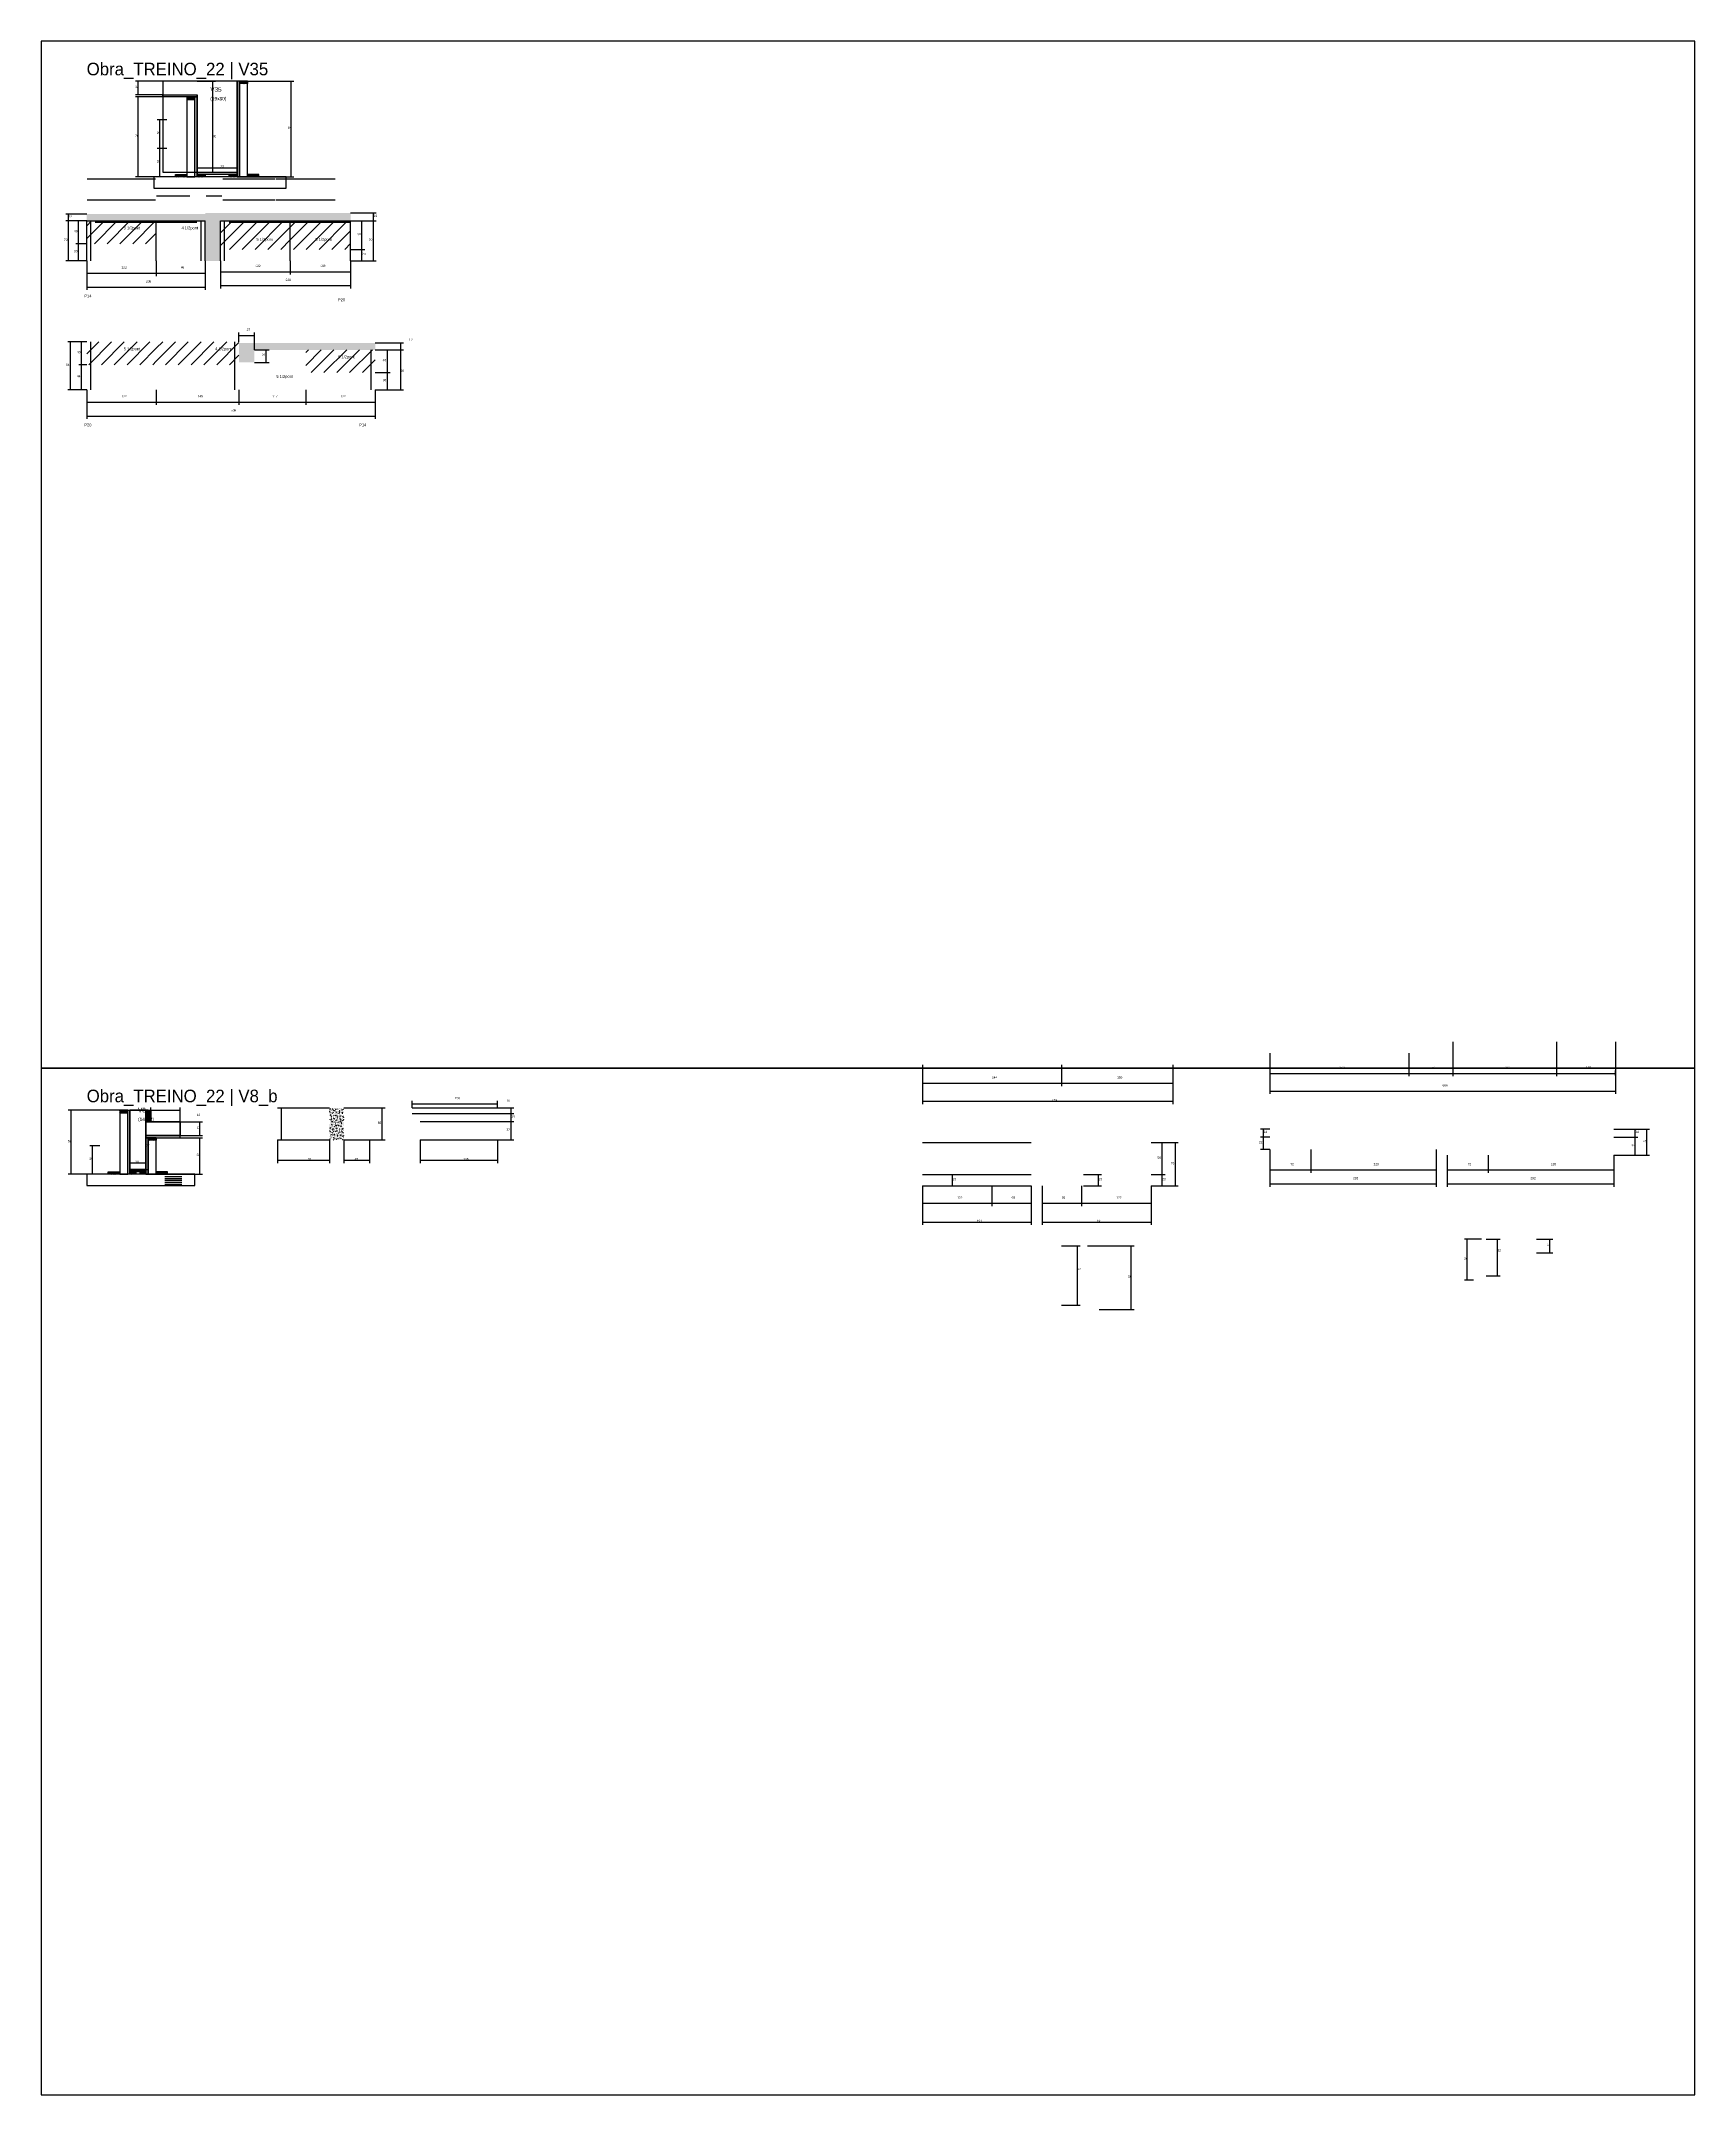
# Model space of a CAD drawing. Header units: metres. Extents: x -41 to 34800, y -36000 to 1848.
# Drawn here: x 23200 to 26100, y -30600 to -27000 of the extents above; entities that cross this region are included whole.
import ezdxf

# ---------------------------------------------------------------- set-up
doc = ezdxf.new("R2010")
doc.units = ezdxf.units.M
for name, color, linetype in [('CELL_BORDER', 8, 'Continuous'), ('CONCRETO', 251, 'Continuous'), ('COTA', 4, 'Continuous'), ('Cota Seção (2x)', 4, 'Continuous'), ('Hachura', 253, 'Continuous'), ('LABEL_ID', 3, 'Continuous'), ('Madeira', 126, 'Continuous'), ('NOMENCLATURA', 7, 'Continuous'), ('Painéis', 200, 'Continuous'), ('SARR_2.2x7', 40, 'Continuous'), ('Texto Seção', 7, 'Continuous')]:
    doc.layers.add(name, color=color, linetype=linetype)

msp = doc.modelspace()

# ---------------------------------------------------------------- hatches: boundary and pattern name
at = {"layer": 'COTA'}
h = msp.add_hatch(dxfattribs=at)
h.set_pattern_fill('AR-CONC', scale=0.03)
h.paths.add_polyline_path([(23514.8, -27315.2), (23742.8, -27315.2), (23742.8, -27301.2), (23488, -27301.2), (23488, -27303.2), (23280, -27303.2), (23280, -27315.2), (23488, -27315.2), (23488, -27385.2), (23514.8, -27385.2)])
h = msp.add_hatch(dxfattribs=at)
h.set_pattern_fill('AR-CONC', scale=0.03)
h.paths.add_polyline_path([(23574, -27541.2), (23786, -27541.2), (23786, -27529.2), (23547, -27529.2), (23547, -27563.2), (23574, -27563.2)])
h = msp.add_hatch(dxfattribs=at)
h.set_pattern_fill('AR-CONC', scale=0.03)
h.paths.add_polyline_path([(23731, -28870), (23705.8, -28870), (23705.8, -28926), (23731, -28926)])
at = {"layer": 'Hachura'}
h = msp.add_hatch(color=8, dxfattribs=at)
h.dxf.hatch_style = 1
h.paths.add_polyline_path([(23547.8, -27070), (23543.8, -27070), (23543.8, -27070), (23543.8, -27238), (23543.8, -27238), (23547.8, -27238), (23547.8, -27238), (23547.8, -27070)])
h = msp.add_hatch(dxfattribs=at)
h.set_pattern_fill('ANSI31', scale=0.5)
h.paths.add_polyline_path([(23561.8, -27070), (23561.8, -27074.4), (23561.8, -27074.4), (23547.8, -27074.4), (23547.8, -27074.4), (23547.8, -27070), (23547.8, -27070), (23561.8, -27070)])
h = msp.add_hatch(color=8, dxfattribs=at)
h.dxf.hatch_style = 1
h.paths.add_polyline_path([(23413.8, -27098), (23413.8, -27094), (23413.8, -27094), (23473.8, -27094), (23473.8, -27094), (23473.8, -27098), (23473.8, -27098), (23413.8, -27098)])
h = msp.add_hatch(dxfattribs=at)
h.set_pattern_fill('ANSI31', scale=0.5)
h.paths.add_polyline_path([(23455.8, -27098), (23455.8, -27102.4), (23455.8, -27102.4), (23469.8, -27102.4), (23469.8, -27102.4), (23469.8, -27098), (23469.8, -27098), (23455.8, -27098)])
h = msp.add_hatch(color=8, dxfattribs=at)
h.dxf.hatch_style = 1
h.paths.add_polyline_path([(23469.8, -27098), (23473.8, -27098), (23473.8, -27098), (23473.8, -27238), (23473.8, -27238), (23469.8, -27238), (23469.8, -27238), (23469.8, -27098)])
h = msp.add_hatch(dxfattribs=at)
h.set_pattern_fill('ANSI31', scale=0.5)
h.paths.add_polyline_path([(23435.8, -27238), (23435.8, -27233.6), (23435.8, -27233.6), (23455.8, -27233.6), (23455.8, -27233.6), (23455.8, -27238), (23455.8, -27238), (23435.8, -27238)])
h = msp.add_hatch(color=8, dxfattribs=at)
h.dxf.hatch_style = 1
h.paths.add_polyline_path([(23473.8, -27233.6), (23473.8, -27230), (23473.8, -27230), (23543.8, -27230), (23543.8, -27230), (23543.8, -27233.6), (23543.8, -27233.6), (23473.8, -27233.6)])
h = msp.add_hatch(dxfattribs=at)
h.set_pattern_fill('ANSI31', scale=0.5)
h.paths.add_polyline_path([(23473.8, -27238), (23473.8, -27233.6), (23473.8, -27233.6), (23487.8, -27233.6), (23487.8, -27233.6), (23487.8, -27238), (23487.8, -27238), (23473.8, -27238)])
h = msp.add_hatch(dxfattribs=at)
h.set_pattern_fill('ANSI31', scale=0.5)
h.paths.add_polyline_path([(23529.8, -27238), (23529.8, -27233.6), (23529.8, -27233.6), (23543.8, -27233.6), (23543.8, -27233.6), (23543.8, -27238), (23543.8, -27238), (23529.8, -27238)])
h = msp.add_hatch(dxfattribs=at)
h.set_pattern_fill('ANSI31', scale=0.5)
h.paths.add_polyline_path([(23581.8, -27238), (23581.8, -27233.6), (23581.8, -27233.6), (23561.8, -27233.6), (23561.8, -27233.6), (23561.8, -27238), (23561.8, -27238), (23581.8, -27238)])
h = msp.add_hatch(dxfattribs=at)
h.set_pattern_fill('ANSI31', scale=5)
h.paths.add_polyline_path([(23280, -27315.2), (23280, -27355.2), (23402, -27355.2), (23402, -27315.2)])
h = msp.add_hatch(dxfattribs=at)
h.set_pattern_fill('ANSI31', scale=5)
h.paths.add_polyline_path([(23636.8, -27365.2), (23636.8, -27315.2), (23514.8, -27315.2), (23514.8, -27365.2)])
h = msp.add_hatch(dxfattribs=at)
h.set_pattern_fill('ANSI31', scale=5)
h.paths.add_polyline_path([(23742.8, -27365.2), (23742.8, -27315.2), (23636.8, -27315.2), (23636.8, -27365.2)])
h = msp.add_hatch(dxfattribs=at)
h.set_pattern_fill('ANSI31', scale=5)
h.paths.add_polyline_path([(23280, -27527.2), (23280, -27567.2), (23402, -27567.2), (23402, -27527.2)])
h = msp.add_hatch(dxfattribs=at)
h.set_pattern_fill('ANSI31', scale=5)
h.paths.add_polyline_path([(23402, -27527.2), (23402, -27567.2), (23547, -27567.2), (23547, -27527.2)])
h = msp.add_hatch(dxfattribs=at)
h.set_pattern_fill('ANSI31', scale=5)
h.paths.add_polyline_path([(23664, -27541.2), (23664, -27581.2), (23786, -27581.2), (23786, -27541.2)])
h = msp.add_hatch(dxfattribs=at)
h.set_pattern_fill('ANSI31', scale=0.5)
h.paths.add_polyline_path([(23337.9, -28874.2), (23337.9, -28878.6), (23337.9, -28878.6), (23351.9, -28878.6), (23351.9, -28878.6), (23351.9, -28874.2), (23351.9, -28874.2), (23337.9, -28874.2)])
h = msp.add_hatch(color=8, dxfattribs=at)
h.dxf.hatch_style = 1
h.paths.add_polyline_path([(23351.9, -28874.2), (23355.9, -28874.2), (23355.9, -28874.2), (23355.9, -28986.2), (23355.9, -28986.2), (23351.9, -28986.2), (23351.9, -28986.2), (23351.9, -28874.2)])
h = msp.add_hatch(color=8, dxfattribs=at)
h.dxf.hatch_style = 1
h.paths.add_polyline_path([(23387.9, -28874.2), (23383.9, -28874.2), (23383.9, -28874.2), (23383.9, -28894.2), (23383.9, -28894.2), (23387.9, -28894.2), (23387.9, -28894.2), (23387.9, -28874.2)])
h = msp.add_hatch(dxfattribs=at)
h.set_pattern_fill('ANSI31', scale=0.5)
h.paths.add_polyline_path([(23392.3, -28894.2), (23387.9, -28894.2), (23387.9, -28894.2), (23387.9, -28874.2), (23387.9, -28874.2), (23392.3, -28874.2), (23392.3, -28874.2), (23392.3, -28894.2)])
h = msp.add_hatch(color=8, dxfattribs=at)
h.dxf.hatch_style = 1
h.paths.add_polyline_path([(23443.9, -28922.2), (23443.9, -28918.2), (23443.9, -28918.2), (23383.9, -28918.2), (23383.9, -28918.2), (23383.9, -28922.2), (23383.9, -28922.2), (23443.9, -28922.2)])
h = msp.add_hatch(color=8, dxfattribs=at)
h.dxf.hatch_style = 1
h.paths.add_polyline_path([(23387.9, -28922.2), (23383.9, -28922.2), (23383.9, -28922.2), (23383.9, -28986.2), (23383.9, -28986.2), (23387.9, -28986.2), (23387.9, -28986.2), (23387.9, -28922.2)])
h = msp.add_hatch(dxfattribs=at)
h.set_pattern_fill('ANSI31', scale=0.5)
h.paths.add_polyline_path([(23401.9, -28922.2), (23401.9, -28926.6), (23401.9, -28926.6), (23387.9, -28926.6), (23387.9, -28926.6), (23387.9, -28922.2), (23387.9, -28922.2), (23401.9, -28922.2)])
h = msp.add_hatch(color=8, dxfattribs=at)
h.dxf.hatch_style = 1
h.paths.add_polyline_path([(23355.9, -28981.8), (23355.9, -28978.2), (23355.9, -28978.2), (23383.9, -28978.2), (23383.9, -28978.2), (23383.9, -28981.8), (23383.9, -28981.8), (23355.9, -28981.8)])
h = msp.add_hatch(dxfattribs=at)
h.set_pattern_fill('ANSI31', scale=0.5)
h.paths.add_polyline_path([(23317.9, -28986.2), (23317.9, -28981.8), (23317.9, -28981.8), (23337.9, -28981.8), (23337.9, -28981.8), (23337.9, -28986.2), (23337.9, -28986.2), (23317.9, -28986.2)])
h = msp.add_hatch(dxfattribs=at)
h.set_pattern_fill('ANSI31', scale=0.5)
h.paths.add_polyline_path([(23355.9, -28986.2), (23355.9, -28981.8), (23355.9, -28981.8), (23365.9, -28981.8), (23365.9, -28981.8), (23365.9, -28986.2), (23365.9, -28986.2), (23355.9, -28986.2)])
h = msp.add_hatch(dxfattribs=at)
h.set_pattern_fill('ANSI31', scale=0.5)
h.paths.add_polyline_path([(23373.9, -28986.2), (23373.9, -28981.8), (23373.9, -28981.8), (23383.9, -28981.8), (23383.9, -28981.8), (23383.9, -28986.2), (23383.9, -28986.2), (23373.9, -28986.2)])
h = msp.add_hatch(dxfattribs=at)
h.set_pattern_fill('ANSI31', scale=0.5)
h.paths.add_polyline_path([(23421.9, -28986.2), (23421.9, -28981.8), (23421.9, -28981.8), (23401.9, -28981.8), (23401.9, -28981.8), (23401.9, -28986.2), (23401.9, -28986.2), (23421.9, -28986.2)])

# ---------------------------------------------------------------- linework, layer by layer
at = {"layer": 'CELL_BORDER'}
for points in [[(23200, -28800), (26100, -28800), (26100, -27000), (23200, -27000)], [(23200, -30600), (26100, -30600), (26100, -28800), (23200, -28800)]]:
    msp.add_lwpolyline(points, close=True, dxfattribs=at)
at = {"layer": 'CONCRETO'}
for points in [[(23543.8, -27090), (23543.8, -27070), (23413.8, -27070), (23413.8, -27094), (23473.8, -27094), (23473.8, -27230), (23543.8, -27230), (23543.8, -27090)], [(23413.8, -27230), (23543.8, -27230), (23543.8, -27070), (23413.8, -27070)], [(23355.9, -28978.2), (23383.9, -28978.2), (23383.9, -28874.2), (23355.9, -28874.2)], [(23383.9, -28918.2), (23443.9, -28918.2), (23443.9, -28894.2), (23383.9, -28894.2)]]:
    msp.add_lwpolyline(points, close=True, dxfattribs=at)
for points in [[(23383.9, -28918.2), (23383.9, -28978.2), (23355.9, -28978.2), (23355.9, -28898.2), (23355.9, -28898.2), (23355.9, -28874.2), (23383.9, -28874.2)], [(23383.9, -28894.2), (23443.9, -28894.2), (23443.9, -28918.2), (23383.9, -28918.2)]]:
    msp.add_lwpolyline(points, dxfattribs=at)
at = {"layer": 'COTA'}
for p, q in [((23413.8, -27070), (23365.5, -27070)), ((23370.5, -27094), (23370.5, -27070)), ((23561.8, -27070), (23643.3, -27070)), ((23638.3, -27238), (23638.3, -27070)), ((23413.8, -27094), (23365.5, -27094)), ((23413.8, -27098), (23365.5, -27098)), ((23370.5, -27238), (23370.5, -27098)), ((23420.8, -27138), (23403.3, -27138)), ((23408.3, -27188), (23408.3, -27138)), ((23420.8, -27188), (23403.3, -27188)), ((23420.8, -27188), (23403.3, -27188)), ((23408.3, -27238), (23408.3, -27188)), ((23435.8, -27238), (23365.5, -27238)), ((23420.8, -27238), (23403.3, -27238)), ((23581.8, -27238), (23643.3, -27238)), ((23280, -27303.2), (23243.3, -27303.2)), ((23280, -27315.2), (23243.3, -27315.2)), ((23280, -27315.2), (23243.3, -27315.2)), ((23248.3, -27315.2), (23248.3, -27303.2)), ((23248.3, -27385.2), (23248.3, -27315.2)), ((23280, -27315.2), (23260.9, -27315.2)), ((23265.9, -27355.2), (23265.9, -27315.2)), ((23742.8, -27301.2), (23787.8, -27301.2)), ((23742.8, -27315.2), (23787.8, -27315.2)), ((23742.8, -27315.2), (23787.8, -27315.2)), ((23742.8, -27315.2), (23767.7, -27315.2)), ((23762.7, -27365.2), (23762.7, -27315.2)), ((23782.8, -27315.2), (23782.8, -27301.2)), ((23782.8, -27385.2), (23782.8, -27315.2)), ((23280, -27355.2), (23260.9, -27355.2)), ((23280, -27355.2), (23260.9, -27355.2)), ((23265.9, -27385.2), (23265.9, -27355.2)), ((23280, -27385.2), (23243.3, -27385.2)), ((23280, -27385.2), (23260.9, -27385.2)), ((23280, -27385.2), (23280, -27411.8)), ((23280, -27385.2), (23280, -27436.3)), ((23402, -27385.2), (23402, -27411.8)), ((23402, -27385.2), (23402, -27411.8)), ((23488, -27385.2), (23488, -27411.8)), ((23488, -27385.2), (23488, -27436.3)), ((23514.8, -27385.2), (23514.8, -27409.2)), ((23514.8, -27385.2), (23514.8, -27433.7)), ((23636.8, -27385.2), (23636.8, -27409.2)), ((23636.8, -27385.2), (23636.8, -27409.2)), ((23742.8, -27365.2), (23767.7, -27365.2)), ((23742.8, -27365.2), (23767.7, -27365.2)), ((23742.8, -27385.2), (23742.8, -27409.2)), ((23742.8, -27385.2), (23742.8, -27433.7)), ((23742.8, -27385.2), (23787.8, -27385.2)), ((23742.8, -27385.2), (23767.7, -27385.2)), ((23762.7, -27385.2), (23762.7, -27365.2)), ((23280, -27406.8), (23402, -27406.8)), ((23280, -27431.3), (23488, -27431.3)), ((23402, -27406.8), (23488, -27406.8)), ((23514.8, -27404.2), (23636.8, -27404.2)), ((23514.8, -27428.7), (23742.8, -27428.7)), ((23636.8, -27404.2), (23742.8, -27404.2)), ((23280, -27527.2), (23246.8, -27527.2)), ((23251.8, -27611.2), (23251.8, -27527.2)), ((23280, -27527.2), (23266, -27527.2)), ((23271, -27567.2), (23271, -27527.2)), ((23547, -27527.2), (23547, -27510.8)), ((23547, -27515.8), (23574, -27515.8)), ((23574, -27541.2), (23574, -27510.8)), ((23786, -27529.2), (23835.6, -27529.2)), ((23830.6, -27541.2), (23830.6, -27529.2)), ((23280, -27567.2), (23266, -27567.2)), ((23280, -27567.2), (23266, -27567.2)), ((23271, -27611.2), (23271, -27567.2)), ((23574, -27541.2), (23600, -27541.2)), ((23574, -27563.2), (23600, -27563.2)), ((23595, -27563.2), (23595, -27541.2)), ((23786, -27541.2), (23835.6, -27541.2)), ((23786, -27541.2), (23835.6, -27541.2)), ((23786, -27541.2), (23812.2, -27541.2)), ((23807.2, -27581.2), (23807.2, -27541.2)), ((23830.6, -27611.2), (23830.6, -27541.2)), ((23280, -27611.2), (23246.8, -27611.2)), ((23280, -27611.2), (23266, -27611.2)), ((23280, -27611.2), (23280, -27637.7)), ((23280, -27611.2), (23280, -27662.3)), ((23402, -27611.2), (23402, -27637.7)), ((23402, -27611.2), (23402, -27637.7)), ((23547, -27611.2), (23547, -27637.7)), ((23547, -27611.2), (23547, -27637.7)), ((23664, -27611.2), (23664, -27637.7)), ((23664, -27611.2), (23664, -27637.7)), ((23786, -27581.2), (23812.2, -27581.2)), ((23786, -27581.2), (23812.2, -27581.2)), ((23786, -27611.2), (23786, -27637.7)), ((23786, -27611.2), (23786, -27662.3)), ((23786, -27611.2), (23835.6, -27611.2)), ((23786, -27611.2), (23812.2, -27611.2)), ((23807.2, -27611.2), (23807.2, -27581.2)), ((23280, -27632.7), (23402, -27632.7)), ((23402, -27632.7), (23547, -27632.7)), ((23547, -27632.7), (23664, -27632.7)), ((23664, -27632.7), (23786, -27632.7)), ((23280, -27657.3), (23786, -27657.3)), ((25675.5, -28754.2), (25675.5, -28814.6)), ((25857.5, -28754.2), (25857.5, -28814.6)), ((25960.5, -28754.2), (25960.5, -28845.5)), ((24745.3, -28794.3), (24745.3, -28863.4)), ((24745.3, -28794.3), (24745.3, -28831.6)), ((24989.3, -28794.3), (24989.3, -28831.6)), ((24989.3, -28794.3), (24989.3, -28831.6)), ((25184.3, -28794.3), (25184.3, -28863.4)), ((25184.3, -28794.3), (25184.3, -28831.6)), ((25354.5, -28774.2), (25354.5, -28814.6)), ((25354.5, -28774.2), (25354.5, -28845.5)), ((25598.5, -28774.2), (25598.5, -28814.6)), ((25598.5, -28774.2), (25598.5, -28814.6)), ((25675.5, -28774.2), (25675.5, -28814.6)), ((25857.5, -28774.2), (25857.5, -28814.6)), ((24745.3, -28826.6), (24989.3, -28826.6)), ((24989.3, -28826.6), (25184.3, -28826.6)), ((25354.5, -28809.6), (25598.5, -28809.6)), ((25598.5, -28809.6), (25675.5, -28809.6)), ((25675.5, -28809.6), (25857.5, -28809.6)), ((25857.5, -28809.6), (25960.5, -28809.6)), ((25960.5, -28813.4), (25960.5, -28804.6)), ((23392.3, -28874.2), (23392.3, -28869.2)), ((23443.9, -28894.2), (23443.9, -28869.2)), ((23776, -28870), (23803.4, -28870)), ((23798.4, -28926), (23798.4, -28870)), ((23850.5, -28870), (23850.5, -28857.7)), ((23850.5, -28862.7), (24000.5, -28862.7)), ((24000.5, -28870), (24000.5, -28857.7)), ((24000.5, -28870), (24029.2, -28870)), ((24024.2, -28880), (24024.2, -28870)), ((24745.3, -28858.4), (25184.3, -28858.4)), ((25354.5, -28840.5), (25960.5, -28840.5)), ((23337.9, -28874.2), (23247.5, -28874.2)), ((23252.5, -28986.2), (23252.5, -28874.2)), ((23392.3, -28874.2), (23443.9, -28874.2)), ((23443.9, -28894.2), (23483.3, -28894.2)), ((23478.3, -28918.2), (23478.3, -28894.2)), ((24000.5, -28880), (24029.2, -28880)), ((24000.5, -28880), (24029.2, -28880)), ((24000.5, -28894), (24029.2, -28894)), ((24000.5, -28894), (24029.2, -28894)), ((24024.2, -28894), (24024.2, -28880)), ((24024.2, -28926), (24024.2, -28894)), ((25354.5, -28907), (25338.4, -28907)), ((25343.4, -28921), (25343.4, -28907)), ((25957.5, -28907), (26000.1, -28907)), ((25957.5, -28907), (26020.6, -28907)), ((25995.1, -28921), (25995.1, -28907)), ((26015.6, -28953), (26015.6, -28907)), ((23302.9, -28936.2), (23285.3, -28936.2)), ((23290.3, -28986.2), (23290.3, -28936.2)), ((23401.9, -28922.2), (23483.3, -28922.2)), ((23443.9, -28918.2), (23483.3, -28918.2)), ((23478.3, -28986.2), (23478.3, -28922.2)), ((23614.8, -28926), (23614.8, -28966.7)), ((23705.8, -28926), (23705.8, -28966.7)), ((23731, -28926), (23731, -28966.7)), ((23776, -28926), (23776, -28966.7)), ((23776, -28926), (23803.4, -28926)), ((23864.5, -28926), (23864.5, -28966.7)), ((24000.5, -28926), (24000.5, -28966.7)), ((24000.5, -28926), (24029.2, -28926)), ((25146.3, -28930.8), (25170.9, -28930.8)), ((25146.3, -28930.8), (25194.1, -28930.8)), ((25165.9, -28986.8), (25165.9, -28930.8)), ((25189.1, -29006.8), (25189.1, -28930.8)), ((25354.5, -28921), (25338.4, -28921)), ((25354.5, -28921), (25338.4, -28921)), ((25354.5, -28943), (25338.4, -28943)), ((25343.4, -28943), (25343.4, -28921)), ((25354.5, -28943), (25354.5, -28983.7)), ((25354.5, -28943), (25354.5, -29008.3)), ((25426.5, -28943), (25426.5, -28983.7)), ((25426.5, -28943), (25426.5, -28983.7)), ((25646.5, -28943), (25646.5, -28983.7)), ((25646.5, -28943), (25646.5, -29008.3)), ((25957.5, -28921), (26000.1, -28921)), ((25957.5, -28921), (26000.1, -28921)), ((25995.1, -28953), (25995.1, -28921)), ((23614.8, -28961.7), (23705.8, -28961.7)), ((23731, -28961.7), (23776, -28961.7)), ((23864.5, -28961.7), (24000.5, -28961.7)), ((25354.5, -28978.7), (25426.5, -28978.7)), ((25426.5, -28978.7), (25646.5, -28978.7)), ((25665.5, -28953), (25665.5, -28983.7)), ((25665.5, -28953), (25665.5, -29008.3)), ((25665.5, -28978.7), (25737.5, -28978.7)), ((25737.5, -28953), (25737.5, -28983.7)), ((25737.5, -28953), (25737.5, -28983.7)), ((25737.5, -28978.7), (25957.5, -28978.7)), ((25957.5, -28953), (25957.5, -28983.7)), ((25957.5, -28953), (25957.5, -29008.3)), ((25957.5, -28953), (26000.1, -28953)), ((25957.5, -28953), (26020.6, -28953)), ((23317.9, -28986.2), (23247.5, -28986.2)), ((23302.9, -28986.2), (23285.3, -28986.2)), ((23421.9, -28986.2), (23483.3, -28986.2)), ((24745.3, -29006.8), (24745.3, -29075.1)), ((24745.3, -29006.8), (24745.3, -29042.2)), ((24763.8, -28986.8), (24803.4, -28986.8)), ((24763.8, -29006.8), (24803.4, -29006.8)), ((24798.4, -29006.8), (24798.4, -28986.8)), ((24867.3, -29006.8), (24867.3, -29042.2)), ((24867.3, -29006.8), (24867.3, -29042.2)), ((24936.3, -29006.8), (24936.3, -29075.1)), ((24936.3, -29006.8), (24936.3, -29042.2)), ((24955.3, -29006.8), (24955.3, -29075.1)), ((24955.3, -29006.8), (24955.3, -29042.2)), ((25024.3, -29006.8), (25024.3, -29042.2)), ((25024.3, -29006.8), (25024.3, -29042.2)), ((25027.8, -28986.8), (25059.4, -28986.8)), ((25027.8, -29006.8), (25059.4, -29006.8)), ((25054.4, -29006.8), (25054.4, -28986.8)), ((25146.3, -28986.8), (25170.9, -28986.8)), ((25146.3, -28986.8), (25170.9, -28986.8)), ((25146.3, -29006.8), (25146.3, -29075.1)), ((25146.3, -29006.8), (25146.3, -29042.2)), ((25146.3, -29006.8), (25170.9, -29006.8)), ((25146.3, -29006.8), (25194.1, -29006.8)), ((25165.9, -29006.8), (25165.9, -28986.8)), ((25354.5, -29003.3), (25646.5, -29003.3)), ((25665.5, -29003.3), (25957.5, -29003.3)), ((24745.3, -29037.2), (24867.3, -29037.2)), ((24867.3, -29037.2), (24936.3, -29037.2)), ((24955.3, -29037.2), (25024.3, -29037.2)), ((25024.3, -29037.2), (25146.3, -29037.2)), ((24745.3, -29070.1), (24936.3, -29070.1)), ((24955.3, -29070.1), (25146.3, -29070.1)), ((25035.1, -29111.5), (25116.6, -29111.5)), ((25111.6, -29223.5), (25111.6, -29111.5)), ((25725.6, -29100.1), (25695.8, -29100.1)), ((25700.8, -29172.1), (25700.8, -29100.1)), ((25822, -29100.1), (25850.6, -29100.1)), ((25845.6, -29124.1), (25845.6, -29100.1)), ((25822, -29124.1), (25850.6, -29124.1)), ((25711.6, -29172.1), (25695.8, -29172.1)), ((25055.1, -29223.5), (25116.6, -29223.5))]:
    msp.add_line(p, q, dxfattribs=at)
at = {"layer": 'Cota Seção (2x)'}
for p, q in [((23473.8, -27070), (23506.1, -27070)), ((23501.1, -27230), (23501.1, -27070)), ((23473.8, -27230), (23473.8, -27217)), ((23473.8, -27222), (23543.8, -27222)), ((23473.8, -27230), (23506.1, -27230)), ((23543.8, -27230), (23543.8, -27217)), ((23355.9, -28874.2), (23388.9, -28874.2)), ((23383.9, -28978.2), (23383.9, -28874.2)), ((23355.9, -28978.2), (23355.9, -28961.4)), ((23355.9, -28966.4), (23383.9, -28966.4)), ((23355.9, -28978.2), (23388.9, -28978.2)), ((23383.9, -28978.2), (23383.9, -28961.4)), ((24989.1, -29111.5), (25022.1, -29111.5)), ((25017.1, -29215.5), (25017.1, -29111.5)), ((25733.7, -29100.1), (25758.7, -29100.1)), ((25753.7, -29164.1), (25753.7, -29100.1)), ((25733.7, -29164.1), (25758.7, -29164.1)), ((24989.1, -29215.5), (25022.1, -29215.5))]:
    msp.add_line(p, q, dxfattribs=at)
at = {"layer": 'Madeira'}
for points in [[(23561.8, -27070), (23561.8, -27074.4), (23547.8, -27074.4), (23547.8, -27070)], [(23561.8, -27070), (23547.8, -27070), (23547.8, -27238), (23561.8, -27238)], [(23455.8, -27098), (23455.8, -27102.4), (23469.8, -27102.4), (23469.8, -27098)], [(23455.8, -27238), (23469.8, -27238), (23469.8, -27098), (23455.8, -27098)], [(23398, -27258), (23629.6, -27258), (23629.6, -27238), (23398, -27238)], [(23435.8, -27238), (23435.8, -27233.6), (23455.8, -27233.6), (23455.8, -27238)], [(23473.8, -27238), (23473.8, -27233.6), (23487.8, -27233.6), (23487.8, -27238)], [(23529.8, -27238), (23529.8, -27233.6), (23543.8, -27233.6), (23543.8, -27238)], [(23581.8, -27238), (23581.8, -27233.6), (23561.8, -27233.6), (23561.8, -27238)], [(23337.9, -28874.2), (23337.9, -28878.6), (23351.9, -28878.6), (23351.9, -28874.2)], [(23337.9, -28986.2), (23351.9, -28986.2), (23351.9, -28874.2), (23337.9, -28874.2)], [(23392.3, -28894.2), (23387.9, -28894.2), (23387.9, -28874.2), (23392.3, -28874.2)], [(23401.9, -28922.2), (23401.9, -28926.6), (23387.9, -28926.6), (23387.9, -28922.2)], [(23401.9, -28922.2), (23387.9, -28922.2), (23387.9, -28986.2), (23401.9, -28986.2)], [(23280, -29006.2), (23469.6, -29006.2), (23469.6, -28986.2), (23280, -28986.2)], [(23317.9, -28986.2), (23317.9, -28981.8), (23337.9, -28981.8), (23337.9, -28986.2)], [(23355.9, -28986.2), (23355.9, -28981.8), (23365.9, -28981.8), (23365.9, -28986.2)], [(23373.9, -28986.2), (23373.9, -28981.8), (23383.9, -28981.8), (23383.9, -28986.2)], [(23421.9, -28986.2), (23421.9, -28981.8), (23401.9, -28981.8), (23401.9, -28986.2)]]:
    msp.add_lwpolyline(points, close=True, dxfattribs=at)
at = {"layer": 'Painéis'}
for p, q in [((23543.8, -27238), (23543.8, -27070)), ((23413.8, -27094), (23473.8, -27094)), ((23413.8, -27098), (23413.8, -27094)), ((23473.8, -27098), (23473.8, -27094)), ((23473.8, -27238), (23473.8, -27098)), ((23473.8, -27230), (23543.8, -27230)), ((23473.8, -27233.6), (23473.8, -27230)), ((23543.8, -27233.6), (23543.8, -27230)), ((23280, -27315.2), (23488, -27315.2)), ((23280, -27385.2), (23280, -27315.2)), ((23402, -27385.2), (23402, -27315.2)), ((23488, -27385.2), (23488, -27315.2)), ((23514.8, -27315.2), (23742.8, -27315.2)), ((23514.8, -27385.2), (23514.8, -27315.2)), ((23636.8, -27385.2), (23636.8, -27315.2)), ((23742.8, -27385.2), (23742.8, -27315.2)), ((23614.8, -28870), (23705.8, -28870)), ((23731, -28870), (23776, -28870)), ((23850.5, -28870), (24000.5, -28870)), ((23383.9, -28894.2), (23383.9, -28874.2)), ((23850.5, -28880), (24000.5, -28880)), ((23864.5, -28894), (24000.5, -28894)), ((23383.9, -28918.2), (23443.9, -28918.2)), ((23383.9, -28922.2), (23383.9, -28918.2)), ((23383.9, -28986.2), (23383.9, -28922.2)), ((23443.9, -28922.2), (23443.9, -28918.2)), ((23614.8, -28926), (23705.8, -28926)), ((23731, -28926), (23776, -28926)), ((23864.5, -28926), (24000.5, -28926)), ((24745.3, -28930.8), (24936.3, -28930.8)), ((23355.9, -28978.2), (23383.9, -28978.2)), ((23383.9, -28981.8), (23383.9, -28978.2)), ((24745.3, -28986.8), (24936.3, -28986.8)), ((24745.3, -29006.8), (24936.3, -29006.8))]:
    msp.add_line(p, q, dxfattribs=at)
for points in [[(23547.8, -27070), (23543.8, -27070), (23543.8, -27238), (23547.8, -27238)], [(23413.8, -27098), (23413.8, -27094), (23473.8, -27094), (23473.8, -27098)], [(23469.8, -27098), (23473.8, -27098), (23473.8, -27238), (23469.8, -27238)], [(23473.8, -27233.6), (23473.8, -27230), (23543.8, -27230), (23543.8, -27233.6)], [(23351.9, -28874.2), (23355.9, -28874.2), (23355.9, -28986.2), (23351.9, -28986.2)], [(23387.9, -28874.2), (23383.9, -28874.2), (23383.9, -28894.2), (23387.9, -28894.2)], [(23443.9, -28922.2), (23443.9, -28918.2), (23383.9, -28918.2), (23383.9, -28922.2)], [(23387.9, -28922.2), (23383.9, -28922.2), (23383.9, -28986.2), (23387.9, -28986.2)], [(23355.9, -28981.8), (23355.9, -28978.2), (23383.9, -28978.2), (23383.9, -28981.8)]]:
    msp.add_lwpolyline(points, close=True, dxfattribs=at)
at = {"layer": 'SARR_2.2x7'}
for p, q in [((23281, -27241.5), (23400.7, -27241.5)), ((23518.7, -27241.5), (23609.7, -27241.5)), ((23611.7, -27241.5), (23715.7, -27241.5)), ((23281, -27278.3), (23400.7, -27278.3)), ((23402.7, -27271), (23460.7, -27271)), ((23489.7, -27271), (23516.7, -27271)), ((23518.7, -27278.3), (23609.7, -27278.3)), ((23611.7, -27278.3), (23715.7, -27278.3)), ((23287, -27385.2), (23287, -27315.2)), ((23295, -27317.4), (23402, -27317.4)), ((23402, -27317.4), (23473, -27317.4)), ((23481, -27385.2), (23481, -27315.2)), ((23521.8, -27385.2), (23521.8, -27315.2)), ((23529.8, -27317.4), (23636.8, -27317.4)), ((23636.8, -27317.4), (23742.8, -27317.4)), ((23287, -27611.2), (23287, -27527.2)), ((23540, -27611.2), (23540, -27527.2)), ((23779, -27611.2), (23779, -27541.2)), ((23621.8, -28926), (23621.8, -28870)), ((23416.9, -28990.1), (23446.9, -28990.1)), ((23416.9, -28993.5), (23446.9, -28993.5)), ((23416.9, -28996.8), (23446.9, -28996.8)), ((23416.9, -29000.1), (23446.9, -29000.1)), ((23416.9, -29003.5), (23446.9, -29003.5))]:
    msp.add_line(p, q, dxfattribs=at)

# ---------------------------------------------------------------- texts
at = {"layer": 'COTA'}
for s, p in [('12', (23365, -27082)), ('70', (23365, -27168)), ('25', (23402.8, -27163)), ('84', (23632.8, -27154)), ('25', (23402.8, -27213)), ('12', (23248.3, -27309.2)), ('14', (23782.8, -27308.2)), ('70', (23240.2, -27350.2)), ('40', (23257.8, -27335.2)), ('50', (23754.6, -27340.2)), ('70', (23774.7, -27350.2)), ('30', (23257.7, -27370.2)), ('122', (23341, -27398.7)), ('86', (23445, -27398.6)), ('122', (23575.8, -27396.1)), ('106', (23689.8, -27396.1)), ('20', (23762.7, -27375.2)), ('208', (23384, -27423.2)), ('228', (23628.8, -27420.6)), ('27', (23560.5, -27507.7)), ('12', (23845.2, -27525.4)), ('84', (23243.7, -27569.2)), ('40', (23262.9, -27547.2)), ('22', (23587, -27552.2)), ('40', (23799.1, -27561.2)), ('44', (23262.9, -27589.2)), ('30', (23799, -27596.2)), ('70', (23830.6, -27580.2)), ('122', (23341, -27624.7)), ('145', (23474.5, -27624.6)), ('506', (23533, -27649.2)), ('117', (23605.5, -27624.7)), ('122', (23725, -27624.7)), ('244', (25476.5, -28801.5)), ('77', (25637, -28801.5)), ('182', (25766.5, -28801.5)), ('103', (25909, -28801.3)), ('244', (24867.3, -28818.5)), ('195', (25086.8, -28818.5)), ('606', (25657.5, -28832.4)), ('150', (23925.5, -28854.6)), ('10', (24016.1, -28859.3)), ('439', (24972.3, -28858.4)), ('10', (23472.8, -28884.2)), ('12', (23472.8, -28906.2)), ('56', (23790.3, -28898)), ('32', (24015.9, -28910)), ('14', (24024.2, -28887)), ('56', (23247, -28930.2)), ('22', (25335.4, -28932)), ('14', (25343.4, -28914)), ('32', (25988.6, -28937)), ('14', (25995.1, -28914)), ('46', (26009.1, -28930)), ('25', (23284.8, -28961.2)), ('32', (23472.8, -28954.2)), ('91', (23667.8, -28961.7)), ('45', (23750, -28961.7)), ('136', (23940.3, -28961.7)), ('56', (25157.7, -28958.8)), ('76', (25181, -28968.8)), ('72', (25390.5, -28970.6)), ('220', (25536.5, -28970.6)), ('72', (25701.5, -28970.6)), ('220', (25847.5, -28970.6)), ('20', (24798.4, -28996.8)), ('20', (25054.4, -28996.8)), ('20', (25165.9, -28996.8)), ('292', (25500.5, -28995.2)), ('292', (25811.5, -28995.2)), ('122', (24806.3, -29029.2)), ('69', (24901.8, -29029.1)), ('69', (24989.8, -29029.1)), ('122', (25085.3, -29029.2)), ('191', (24840.8, -29070.1)), ('191', (25050.8, -29070.1)), ('12', (25840.1, -29112.1)), ('36', (25695.3, -29136.1)), ('56', (25106.1, -29167.5))]:
    msp.add_text(s, height=4, dxfattribs=at).set_placement(p)
at = {"layer": 'Cota Seção (2x)'}
for s, p in [('80', (23501.1, -27168.8)), ('35', (23514.8, -27222)), ('52', (23383.9, -28937)), ('14', (23364.9, -28966.4)), ('32', (25753.7, -29121.8)), ('52', (25017.1, -29154.3))]:
    msp.add_text(s, height=4, dxfattribs=at).set_placement(p)
at = {"layer": 'LABEL_ID'}
for s, p in [('Obra_TREINO_22 | V35', (23280, -27060)), ('Obra_TREINO_22 | V8_b', (23280, -28860))]:
    msp.add_text(s, height=22, dxfattribs=at).set_placement(p)
at = {"layer": 'NOMENCLATURA'}
for s, p in [('5 1/2pont', (23345, -27330)), ('4 1/2pont', (23446.3, -27330)), ('5 1/2pont', (23577.8, -27350)), ('5 1/2pont', (23681.1, -27350)), ('P14', (23276, -27449.3)), ('P20', (23720.8, -27455.9)), ('5 1/2pont', (23345, -27542)), ('4 1/2pont', (23505.3, -27542)), ('5 1/2pont', (23721, -27556)), ('5 1/2pont', (23612.7, -27590.3)), ('P20', (23276, -27675.3)), ('P14', (23757.9, -27675.3))]:
    msp.add_text(s, height=5, dxfattribs=at).set_placement(p)
at = {"layer": 'Texto Seção'}
for s, height, p in [('V35', 8, (23496.8, -27088.9)), ('(19x80)', 6, (23496.8, -27103.9)), ('V8', 8, (23370.1, -28877.8)), ('(14x52)', 6, (23370.1, -28892.8))]:
    msp.add_text(s, height=height, dxfattribs=at).set_placement(p)

doc.saveas('drawing.dxf')
